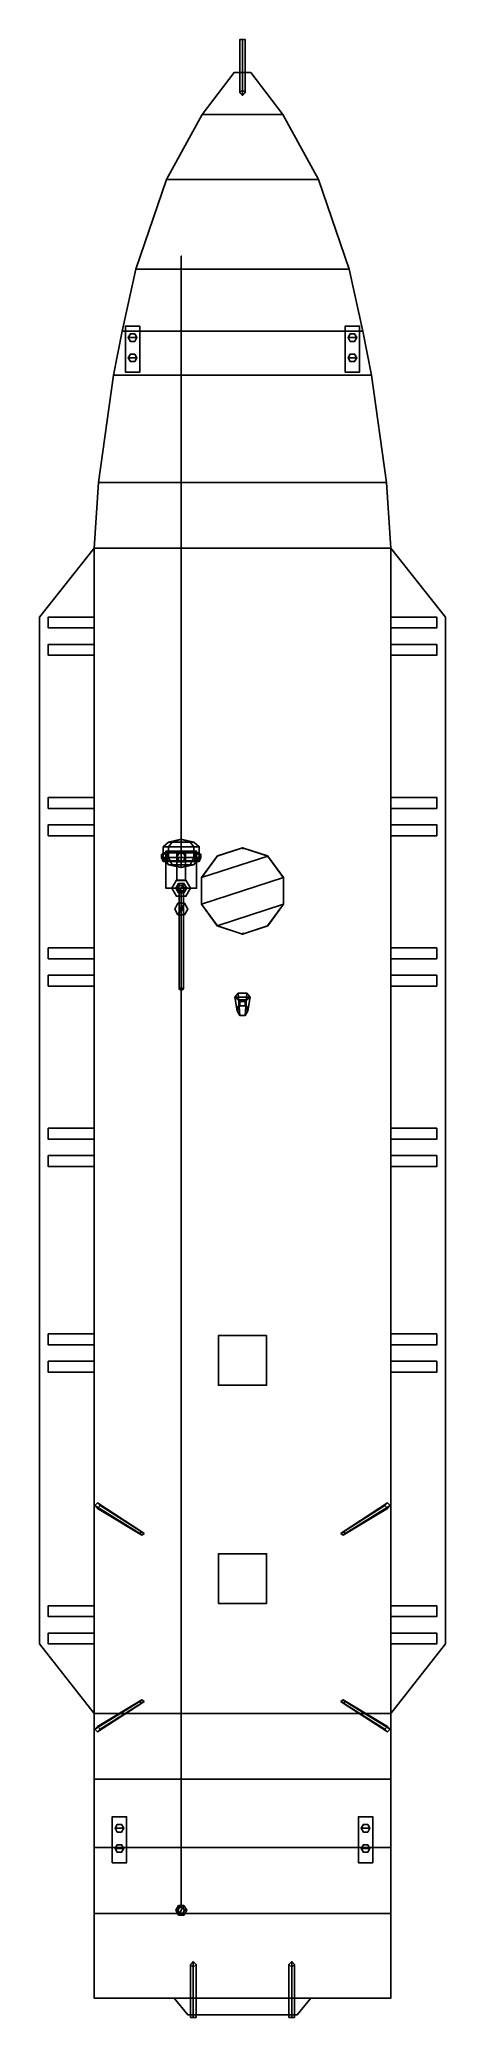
# Model space of a CAD drawing. Extents: x -3.7 to 3.7, y -18 to 18.2.
import ezdxf

# ---------------------------------------------------------------- set-up
doc = ezdxf.new("R2010")
doc.units = 0
doc.layers.get('0').update_dxf_attribs({"linetype": 'CONTINUOUS'})
doc.layers.add('RAILINGS', color=6, linetype='CONTINUOUS')

msp = doc.modelspace()

# ---------------------------------------------------------------- linework, layer by layer
for points in [[(-0.05, 18.21, 3.32), (0, 18.21, 3.27), (0, 17.29, 3.108), (-0.05, 17.24, 3.149)], [(0, 18.21, 3.36), (-0.05, 18.21, 3.32), (-0.05, 17.24, 3.149), (0, 17.19, 3.19)], [(0, 18.21, 3.27), (-0.05, 18.21, 3.32), (0, 18.21, 3.36), (0.05, 18.21, 3.32)], [(0, 18.21, 3.27), (0.05, 18.21, 3.32), (0.05, 17.24, 3.149), (0, 17.29, 3.108)], [(0.05, 18.21, 3.32), (0, 18.21, 3.36), (0, 17.19, 3.19), (0.05, 17.24, 3.149)], [(0.15, 17.61, 1.46), (-0.15, 17.61, 1.46), (-0.74, 16.84, 1.46), (0.74, 16.84, 1.46)], [(-0.74, 16.84, 1.46), (-0.15, 17.61, 1.46), (-0.15, 17.61, -0.39), (-0.74, 16.84, -0.47)], [(-0.15, 17.61, -0.39), (0.15, 17.61, -0.39), (0.74, 16.84, -0.47), (-0.74, 16.84, -0.47)], [(0.15, 17.61, -0.39), (-0.15, 17.61, -0.39), (-0.15, 17.61, 1.46), (0.15, 17.61, 1.46)], [(0.74, 16.84, -0.47), (0.15, 17.61, -0.39), (0.15, 17.61, 1.46), (0.74, 16.84, 1.46)], [(0, 17.29, 1.46), (-0.05, 17.24, 1.46), (-0.05, 17.24, 3.149), (0, 17.29, 3.108)], [(-0.05, 17.24, 1.46), (0, 17.19, 1.46), (0, 17.19, 3.19), (-0.05, 17.24, 3.149)], [(0.05, 17.24, 1.46), (0, 17.29, 1.46), (0, 17.29, 3.108), (0.05, 17.24, 3.149)], [(0, 17.19, 1.46), (0.05, 17.24, 1.46), (0.05, 17.24, 3.149), (0, 17.19, 3.19)], [(0.74, 16.84, 1.46), (-0.74, 16.84, 1.46), (-1.39, 15.65, 1.46), (1.39, 15.65, 1.46)], [(-1.39, 15.65, 1.46), (-0.74, 16.84, 1.46), (-0.74, 16.84, -0.47), (-1.39, 15.65, -0.61)], [(-0.74, 16.84, -0.47), (0.74, 16.84, -0.47), (1.39, 15.65, -0.61), (-1.39, 15.65, -0.61)], [(1.39, 15.65, -0.61), (0.74, 16.84, -0.47), (0.74, 16.84, 1.46), (1.39, 15.65, 1.46)], [(1.39, 15.65, 1.46), (-1.39, 15.65, 1.46), (-1.95, 14.01, 1.46), (1.95, 14.01, 1.46)], [(-1.39, 15.65, -0.61), (1.39, 15.65, -0.61), (1.95, 14.01, -0.76), (-1.95, 14.01, -0.76)], [(-1.95, 14.01, 1.46), (-1.39, 15.65, 1.46), (-1.39, 15.65, -0.61), (-1.95, 14.01, -0.76)], [(1.95, 14.01, -0.76), (1.39, 15.65, -0.61), (1.39, 15.65, 1.46), (1.95, 14.01, 1.46)], [(-1.12, 14.2, 1.46), (-1.12, 3.37, 9.93), (-1.12, 3.37, 9.98), (-1.12, 14.25, 1.46)], [(-1.12, 14.25, 1.46), (-1.12, 3.37, 9.98), (-1.12, 3.37, 9.93), (-1.12, 14.2, 1.46)], [(-1.12, 13.937, 1.665), (-1.12, 3.23, 8.7), (-1.12, 3.19, 8.66), (-1.12, 14.2, 1.46)], [(-1.12, 14.2, 1.46), (-1.12, 3.19, 8.66), (-1.12, 3.23, 8.7), (-1.12, 13.937, 1.665)], [(1.95, 14.01, 1.46), (-1.95, 14.01, 1.46), (-2.2, 12.88, 1.46), (2.2, 12.88, 1.46)], [(-1.95, 14.01, -0.76), (1.95, 14.01, -0.76), (2.2, 12.88, -0.87), (-2.2, 12.88, -0.87)], [(-2.2, 12.88, 1.46), (-1.95, 14.01, 1.46), (-1.95, 14.01, -0.76), (-2.2, 12.88, -0.87)], [(2.2, 12.88, -0.87), (1.95, 14.01, -0.76), (1.95, 14.01, 1.46), (2.2, 12.88, 1.46)], [(2.2, 12.88, 1.46), (-2.2, 12.88, 1.46), (-2.36, 12.07, 1.46), (2.36, 12.07, 1.46)], [(-2.2, 12.88, -0.87), (2.2, 12.88, -0.87), (2.36, 12.07, -0.87), (-2.36, 12.07, -0.87)], [(-2.36, 12.07, 1.46), (-2.2, 12.88, 1.46), (-2.2, 12.88, -0.87), (-2.36, 12.07, -0.87)], [(-2.14, 12.97, 1.6), (-2.14, 12.97, 1.46), (-2.14, 12.13, 1.46), (-2.14, 12.13, 1.6)], [(-1.88, 12.13, 1.6), (-1.88, 12.97, 1.6), (-2.14, 12.97, 1.6), (-2.14, 12.13, 1.6)], [(-1.88, 12.97, 1.6), (-1.88, 12.97, 1.46), (-2.14, 12.97, 1.46), (-2.14, 12.97, 1.6)], [(-2.05, 12.829, 1.6), (-2.09, 12.76, 1.6), (-2.09, 12.76, 1.79), (-2.05, 12.829, 1.79)], [(-2.09, 12.76, 1.79), (-1.93, 12.76, 1.79), (-1.97, 12.829, 1.79), (-2.05, 12.829, 1.79)], [(-2.09, 12.76, 1.6), (-2.05, 12.691, 1.6), (-2.05, 12.691, 1.79), (-2.09, 12.76, 1.79)], [(-2.05, 12.691, 1.79), (-1.97, 12.691, 1.79), (-1.93, 12.76, 1.79), (-2.09, 12.76, 1.79)], [(-1.97, 12.829, 1.6), (-2.05, 12.829, 1.6), (-2.05, 12.829, 1.79), (-1.97, 12.829, 1.79)], [(-2.05, 12.691, 1.6), (-1.97, 12.691, 1.6), (-1.97, 12.691, 1.79), (-2.05, 12.691, 1.79)], [(-1.93, 12.76, 1.6), (-1.97, 12.829, 1.6), (-1.97, 12.829, 1.79), (-1.93, 12.76, 1.79)], [(-1.97, 12.691, 1.6), (-1.93, 12.76, 1.6), (-1.93, 12.76, 1.79), (-1.97, 12.691, 1.79)], [(-1.88, 12.13, 1.46), (-1.88, 12.97, 1.46), (-1.88, 12.97, 1.6), (-1.88, 12.13, 1.6)], [(2.14, 12.97, 1.6), (2.14, 12.97, 1.46), (1.88, 12.97, 1.46), (1.88, 12.97, 1.6)], [(2.14, 12.13, 1.6), (2.14, 12.97, 1.6), (1.88, 12.97, 1.6), (1.88, 12.13, 1.6)], [(1.88, 12.97, 1.6), (1.88, 12.97, 1.46), (1.88, 12.13, 1.46), (1.88, 12.13, 1.6)], [(1.93, 12.76, 1.79), (2.09, 12.76, 1.79), (2.05, 12.829, 1.79), (1.97, 12.829, 1.79)], [(1.97, 12.829, 1.6), (1.93, 12.76, 1.6), (1.93, 12.76, 1.79), (1.97, 12.829, 1.79)], [(1.93, 12.76, 1.6), (1.97, 12.691, 1.6), (1.97, 12.691, 1.79), (1.93, 12.76, 1.79)], [(1.97, 12.691, 1.79), (2.05, 12.691, 1.79), (2.09, 12.76, 1.79), (1.93, 12.76, 1.79)], [(2.05, 12.829, 1.6), (1.97, 12.829, 1.6), (1.97, 12.829, 1.79), (2.05, 12.829, 1.79)], [(1.97, 12.691, 1.6), (2.05, 12.691, 1.6), (2.05, 12.691, 1.79), (1.97, 12.691, 1.79)], [(2.09, 12.76, 1.6), (2.05, 12.829, 1.6), (2.05, 12.829, 1.79), (2.09, 12.76, 1.79)], [(2.05, 12.691, 1.6), (2.09, 12.76, 1.6), (2.09, 12.76, 1.79), (2.05, 12.691, 1.79)], [(2.14, 12.13, 1.46), (2.14, 12.97, 1.46), (2.14, 12.97, 1.6), (2.14, 12.13, 1.6)], [(2.36, 12.07, -0.87), (2.2, 12.88, -0.87), (2.2, 12.88, 1.46), (2.36, 12.07, 1.46)], [(-2.09, 12.39, 1.79), (-1.93, 12.39, 1.79), (-1.97, 12.459, 1.79), (-2.05, 12.459, 1.79)], [(-2.05, 12.459, 1.6), (-2.09, 12.39, 1.6), (-2.09, 12.39, 1.79), (-2.05, 12.459, 1.79)], [(-2.05, 12.321, 1.79), (-1.97, 12.321, 1.79), (-1.93, 12.39, 1.79), (-2.09, 12.39, 1.79)], [(-2.09, 12.39, 1.6), (-2.05, 12.321, 1.6), (-2.05, 12.321, 1.79), (-2.09, 12.39, 1.79)], [(-1.97, 12.459, 1.6), (-2.05, 12.459, 1.6), (-2.05, 12.459, 1.79), (-1.97, 12.459, 1.79)], [(-2.05, 12.321, 1.6), (-1.97, 12.321, 1.6), (-1.97, 12.321, 1.79), (-2.05, 12.321, 1.79)], [(-1.93, 12.39, 1.6), (-1.97, 12.459, 1.6), (-1.97, 12.459, 1.79), (-1.93, 12.39, 1.79)], [(-1.97, 12.321, 1.6), (-1.93, 12.39, 1.6), (-1.93, 12.39, 1.79), (-1.97, 12.321, 1.79)], [(1.97, 12.459, 1.6), (1.93, 12.39, 1.6), (1.93, 12.39, 1.79), (1.97, 12.459, 1.79)], [(1.93, 12.39, 1.79), (2.09, 12.39, 1.79), (2.05, 12.459, 1.79), (1.97, 12.459, 1.79)], [(1.93, 12.39, 1.6), (1.97, 12.321, 1.6), (1.97, 12.321, 1.79), (1.93, 12.39, 1.79)], [(1.97, 12.321, 1.79), (2.05, 12.321, 1.79), (2.09, 12.39, 1.79), (1.93, 12.39, 1.79)], [(2.05, 12.459, 1.6), (1.97, 12.459, 1.6), (1.97, 12.459, 1.79), (2.05, 12.459, 1.79)], [(1.97, 12.321, 1.6), (2.05, 12.321, 1.6), (2.05, 12.321, 1.79), (1.97, 12.321, 1.79)], [(2.09, 12.39, 1.6), (2.05, 12.459, 1.6), (2.05, 12.459, 1.79), (2.09, 12.39, 1.79)], [(2.05, 12.321, 1.6), (2.09, 12.39, 1.6), (2.09, 12.39, 1.79), (2.05, 12.321, 1.79)], [(2.36, 12.07, 1.46), (-2.36, 12.07, 1.46), (-2.63, 10.11, 1.46), (2.63, 10.11, 1.46)], [(-2.36, 12.07, -0.87), (2.36, 12.07, -0.87), (2.63, 10.11, -0.87), (-2.63, 10.11, -0.87)], [(-2.63, 10.11, 1.46), (-2.36, 12.07, 1.46), (-2.36, 12.07, -0.87), (-2.63, 10.11, -0.87)], [(-2.14, 12.13, 1.6), (-2.14, 12.13, 1.46), (-1.88, 12.13, 1.46), (-1.88, 12.13, 1.6)], [(1.88, 12.13, 1.6), (1.88, 12.13, 1.46), (2.14, 12.13, 1.46), (2.14, 12.13, 1.6)], [(2.63, 10.11, -0.87), (2.36, 12.07, -0.87), (2.36, 12.07, 1.46), (2.63, 10.11, 1.46)], [(2.63, 10.11, 1.46), (-2.63, 10.11, 1.46), (-2.71, 8.91, 1.46), (2.71, 8.91, 1.46)], [(-2.63, 10.11, -0.87), (2.63, 10.11, -0.87), (2.71, 8.91, -0.87), (-2.71, 8.91, -0.87)], [(-2.71, 8.91, 1.46), (-2.63, 10.11, 1.46), (-2.63, 10.11, -0.87), (-2.71, 8.91, -0.87)], [(2.71, 8.91, -0.87), (2.63, 10.11, -0.87), (2.63, 10.11, 1.46), (2.71, 8.91, 1.46)], [(-2.71, 8.91, 0.1), (-2.71, 8.91, -0.5), (-3.71, 7.65, -0.5), (-3.71, 7.65, 0.1)], [(-2.71, -12.4, 0.1), (-2.71, 8.91, 0.1), (-3.71, 7.65, 0.1), (-3.71, -11.13, 0.1)], [(-3.71, -11.13, -0.5), (-3.71, 7.65, -0.5), (-2.71, 8.91, -0.5), (-2.71, -12.4, -0.5)], [(-2.71, -12.4, 1.46), (-2.71, 8.91, 1.46), (-2.71, 8.91, 0.1), (-2.71, -12.4, 0.1)], [(-2.71, 8.91, -0.87), (2.71, 8.91, -0.87), (2.71, -12.4, -0.87), (-2.71, -12.4, -0.87)], [(2.71, -17.61, 1.46), (2.71, 8.91, 1.46), (-2.71, 8.91, 1.46), (-2.71, -17.61, 1.46)], [(-2.71, -12.4, -0.5), (-2.71, 8.91, -0.5), (-2.71, 8.91, -0.87), (-2.71, -12.4, -0.87)], [(2.71, -12.4, 0.1), (2.71, 8.91, 0.1), (2.71, 8.91, 1.46), (2.71, -12.4, 1.46)], [(2.71, 8.91, 0.1), (2.71, -12.4, 0.1), (3.71, -11.13, 0.1), (3.71, 7.65, 0.1)], [(3.71, 7.65, -0.5), (3.71, -11.13, -0.5), (2.71, -12.4, -0.5), (2.71, 8.91, -0.5)], [(3.71, 7.65, 0.1), (3.71, 7.65, -0.5), (2.71, 8.91, -0.5), (2.71, 8.91, 0.1)], [(2.71, -12.4, -0.87), (2.71, 8.91, -0.87), (2.71, 8.91, -0.5), (2.71, -12.4, -0.5)], [(-3.71, 7.65, 0.1), (-3.71, 7.65, -0.5), (-3.71, -11.13, -0.5), (-3.71, -11.13, 0.1)], [(-3.55, 7.45, 0.1), (-3.55, 7.65, 0.1), (-2.71, 7.65, 0.75), (-2.71, 7.45, 0.75)], [(-2.71, 7.45, 0.75), (-2.71, 7.65, 0.75), (-3.55, 7.65, 0.1), (-3.55, 7.45, 0.1)], [(2.71, 7.45, 0.75), (2.71, 7.65, 0.75), (3.55, 7.65, 0.1), (3.55, 7.45, 0.1)], [(3.55, 7.45, 0.1), (3.55, 7.65, 0.1), (2.71, 7.65, 0.75), (2.71, 7.45, 0.75)], [(3.71, -11.13, 0.1), (3.71, -11.13, -0.5), (3.71, 7.65, -0.5), (3.71, 7.65, 0.1)], [(-3.55, 6.95, 0.1), (-3.55, 7.15, 0.1), (-2.71, 7.15, 0.75), (-2.71, 6.95, 0.75)], [(-2.71, 6.95, 0.75), (-2.71, 7.15, 0.75), (-3.55, 7.15, 0.1), (-3.55, 6.95, 0.1)], [(2.71, 6.95, 0.75), (2.71, 7.15, 0.75), (3.55, 7.15, 0.1), (3.55, 6.95, 0.1)], [(3.55, 6.95, 0.1), (3.55, 7.15, 0.1), (2.71, 7.15, 0.75), (2.71, 6.95, 0.75)], [(-2.71, 4.15, 0.75), (-2.71, 4.35, 0.75), (-3.55, 4.35, 0.1), (-3.55, 4.15, 0.1)], [(-3.55, 4.15, 0.1), (-3.55, 4.35, 0.1), (-2.71, 4.35, 0.75), (-2.71, 4.15, 0.75)], [(3.55, 4.15, 0.1), (3.55, 4.35, 0.1), (2.71, 4.35, 0.75), (2.71, 4.15, 0.75)], [(2.71, 4.15, 0.75), (2.71, 4.35, 0.75), (3.55, 4.35, 0.1), (3.55, 4.15, 0.1)], [(-2.71, 3.65, 0.75), (-2.71, 3.85, 0.75), (-3.55, 3.85, 0.1), (-3.55, 3.65, 0.1)], [(-3.55, 3.65, 0.1), (-3.55, 3.85, 0.1), (-2.71, 3.85, 0.75), (-2.71, 3.65, 0.75)], [(3.55, 3.65, 0.1), (3.55, 3.85, 0.1), (2.71, 3.85, 0.75), (2.71, 3.65, 0.75)], [(2.71, 3.65, 0.75), (2.71, 3.85, 0.75), (3.55, 3.85, 0.1), (3.55, 3.65, 0.1)], [(-1.37, 3.34, 4.75), (-1.45, 3.34, 4.75), (-1.48, 3.31, 5.12), (-1.45, 3.31, 5.12)], [(-1.48, 3.25, 5.12), (-1.48, 3.31, 5.12), (-1.45, 3.34, 4.75), (-1.45, 3.18, 4.75)], [(-1.45, 3.31, 5.12), (-1.48, 3.31, 5.12), (-1.48, 3.25, 5.12), (-1.45, 3.25, 5.12)], [(-1.285, 3.53, 4.955), (-1.353, 3.45, 4.887), (-1.45, 3.45, 5.12), (-1.353, 3.53, 5.12)], [(-1.353, 3.53, 5.12), (-1.45, 3.45, 5.12), (-1.353, 3.45, 5.353), (-1.285, 3.53, 5.285)], [(-1.45, 3.25, 5.12), (-1.353, 3.25, 5.353), (-1.353, 3.45, 5.353), (-1.45, 3.45, 5.12)], [(-1.353, 3.25, 4.887), (-1.45, 3.25, 5.12), (-1.45, 3.45, 5.12), (-1.353, 3.45, 4.887)], [(-1.45, 3.34, 4.75), (-1.45, 3.34, 4.67), (-1.45, 3.18, 4.67), (-1.45, 3.18, 4.75)], [(-0.79, 3.34, 4.75), (-0.79, 3.34, 4.67), (-1.45, 3.34, 4.67), (-1.45, 3.34, 4.75)], [(-1.45, 3.18, 4.67), (-1.45, 3.34, 4.67), (-0.79, 3.34, 4.67), (-0.79, 3.18, 4.67)], [(-1.37, 3.18, 4.75), (-1.37, 3.34, 4.75), (-1.45, 3.31, 5.12), (-1.45, 3.25, 5.12)], [(-1.4, 3.37, 8.77), (-1.4, 3.19, 8.66), (-1.4, 2.69, 8.66), (-1.4, 2.69, 8.77)], [(-0.84, 3.37, 8.77), (-0.84, 3.19, 8.66), (-1.4, 3.19, 8.66), (-1.4, 3.37, 8.77)], [(-0.84, 2.69, 8.77), (-0.84, 3.37, 8.77), (-1.4, 3.37, 8.77), (-1.4, 2.69, 8.77)], [(-0.87, 3.18, 4.75), (-0.87, 3.34, 4.75), (-1.37, 3.34, 4.75), (-1.37, 3.18, 4.75)], [(-1.12, 3.59, 5.12), (-1.285, 3.53, 4.955), (-1.353, 3.53, 5.12), (-1.12, 3.59, 5.12)], [(-1.12, 3.59, 5.12), (-1.353, 3.53, 5.12), (-1.285, 3.53, 5.285), (-1.12, 3.59, 5.12)], [(-1.12, 3.53, 4.887), (-1.12, 3.45, 4.79), (-1.353, 3.45, 4.887), (-1.285, 3.53, 4.955)], [(-1.285, 3.53, 5.285), (-1.353, 3.45, 5.353), (-1.12, 3.45, 5.45), (-1.12, 3.53, 5.353)], [(-1.353, 3.25, 5.353), (-1.12, 3.25, 5.45), (-1.12, 3.45, 5.45), (-1.353, 3.45, 5.353)], [(-1.12, 3.25, 4.79), (-1.353, 3.25, 4.887), (-1.353, 3.45, 4.887), (-1.12, 3.45, 4.79)], [(-1.12, 3.59, 5.12), (-1.12, 3.53, 4.887), (-1.285, 3.53, 4.955), (-1.12, 3.59, 5.12)], [(-1.12, 3.59, 5.12), (-1.285, 3.53, 5.285), (-1.12, 3.53, 5.353), (-1.12, 3.59, 5.12)], [(-1.2, 3.17, 4.36), (-1.2, 3.37, 4.36), (-1.2, 2.83, 4.12), (-1.2, 2.83, 4.31)], [(-1.2, 2.83, 4.12), (-1.2, 3.37, 4.36), (-1.04, 3.37, 4.36), (-1.04, 2.83, 4.12)], [(-1.04, 3.17, 4.36), (-1.04, 3.37, 4.36), (-1.2, 3.37, 4.36), (-1.2, 3.17, 4.36)], [(-1.16, 3.329, 4.36), (-1.2, 3.26, 4.36), (-1.2, 3.26, 4.67), (-1.16, 3.329, 4.67)], [(-1.2, 3.26, 4.36), (-1.16, 3.191, 4.36), (-1.16, 3.191, 4.67), (-1.2, 3.26, 4.67)], [(-1.08, 3.329, 4.36), (-1.16, 3.329, 4.36), (-1.16, 3.329, 4.67), (-1.08, 3.329, 4.67)], [(-1.12, 3.59, 5.12), (-0.887, 3.53, 5.12), (-0.955, 3.53, 4.955), (-1.12, 3.59, 5.12)], [(-1.12, 3.59, 5.12), (-0.955, 3.53, 4.955), (-1.12, 3.53, 4.887), (-1.12, 3.59, 5.12)], [(-1.12, 3.59, 5.12), (-1.12, 3.53, 5.353), (-0.955, 3.53, 5.285), (-1.12, 3.59, 5.12)], [(-1.12, 3.59, 5.12), (-0.955, 3.53, 5.285), (-0.887, 3.53, 5.12), (-1.12, 3.59, 5.12)], [(-0.955, 3.53, 4.955), (-0.887, 3.45, 4.887), (-1.12, 3.45, 4.79), (-1.12, 3.53, 4.887)], [(-1.12, 3.53, 5.353), (-1.12, 3.45, 5.45), (-0.887, 3.45, 5.353), (-0.955, 3.53, 5.285)], [(-1.12, 3.25, 5.45), (-0.887, 3.25, 5.353), (-0.887, 3.45, 5.353), (-1.12, 3.45, 5.45)], [(-0.887, 3.25, 4.887), (-1.12, 3.25, 4.79), (-1.12, 3.45, 4.79), (-0.887, 3.45, 4.887)], [(-1.04, 3.26, 4.36), (-1.08, 3.329, 4.36), (-1.08, 3.329, 4.67), (-1.04, 3.26, 4.67)], [(-1.08, 3.191, 4.36), (-1.04, 3.26, 4.36), (-1.04, 3.26, 4.67), (-1.08, 3.191, 4.67)], [(-1.04, 2.83, 4.12), (-1.04, 3.37, 4.36), (-1.04, 3.17, 4.36), (-1.04, 2.83, 4.31)], [(-0.887, 3.53, 5.12), (-0.79, 3.45, 5.12), (-0.887, 3.45, 4.887), (-0.955, 3.53, 4.955)], [(-0.955, 3.53, 5.285), (-0.887, 3.45, 5.353), (-0.79, 3.45, 5.12), (-0.887, 3.53, 5.12)], [(-0.887, 3.25, 5.353), (-0.79, 3.25, 5.12), (-0.79, 3.45, 5.12), (-0.887, 3.45, 5.353)], [(-0.79, 3.25, 5.12), (-0.887, 3.25, 4.887), (-0.887, 3.45, 4.887), (-0.79, 3.45, 5.12)], [(-0.87, 3.34, 4.75), (-0.87, 3.18, 4.75), (-0.79, 3.25, 5.12), (-0.79, 3.31, 5.12)], [(-0.79, 3.31, 5.12), (-0.76, 3.31, 5.12), (-0.79, 3.34, 4.75), (-0.87, 3.34, 4.75)], [(-0.84, 2.69, 8.66), (-0.84, 3.19, 8.66), (-0.84, 3.37, 8.77), (-0.84, 2.69, 8.77)], [(-0.79, 3.18, 4.67), (-0.79, 3.34, 4.67), (-0.79, 3.34, 4.75), (-0.79, 3.18, 4.75)], [(-0.76, 3.31, 5.12), (-0.76, 3.25, 5.12), (-0.79, 3.18, 4.75), (-0.79, 3.34, 4.75)], [(-0.79, 3.25, 5.12), (-0.76, 3.25, 5.12), (-0.76, 3.31, 5.12), (-0.79, 3.31, 5.12)], [(0, 3.43, 3.32), (-0.464, 3.279, 3.32), (-0.751, 2.884, 3.32), (0.464, 3.279, 3.32)], [(-0.751, 2.884, 3.32), (-0.464, 3.279, 3.32), (-0.464, 3.279, 1.46), (-0.751, 2.884, 1.46)], [(0.464, 3.279, 3.32), (-0.751, 2.884, 3.32), (-0.751, 2.396, 3.32), (0.751, 2.884, 3.32)], [(-0.464, 3.279, 3.32), (0, 3.43, 3.32), (0, 3.43, 1.46), (-0.464, 3.279, 1.46)], [(0, 3.43, 3.32), (0.464, 3.279, 3.32), (0.464, 3.279, 1.46), (0, 3.43, 1.46)], [(0.464, 3.279, 3.32), (0.751, 2.884, 3.32), (0.751, 2.884, 1.46), (0.464, 3.279, 1.46)], [(-1.45, 3.25, 5.12), (-1.48, 3.25, 5.12), (-1.45, 3.18, 4.75), (-1.37, 3.18, 4.75)], [(-1.285, 3.12, 5.285), (-1.353, 3.25, 5.353), (-1.45, 3.25, 5.12), (-1.353, 3.12, 5.12)], [(-1.353, 3.12, 5.12), (-1.45, 3.25, 5.12), (-1.353, 3.25, 4.887), (-1.285, 3.12, 4.955)], [(-1.45, 3.18, 4.75), (-1.45, 3.18, 4.67), (-0.79, 3.18, 4.67), (-0.79, 3.18, 4.75)], [(-1.4, 2.69, 8.66), (-1.4, 3.19, 8.66), (-0.84, 3.19, 8.66), (-0.84, 2.69, 8.66)], [(-1.12, 3.12, 5.353), (-1.12, 3.25, 5.45), (-1.353, 3.25, 5.353), (-1.285, 3.12, 5.285)], [(-1.285, 3.12, 4.955), (-1.353, 3.25, 4.887), (-1.12, 3.25, 4.79), (-1.12, 3.12, 4.887)], [(-1.12, 3.07, 5.12), (-1.285, 3.12, 5.285), (-1.353, 3.12, 5.12), (-1.12, 3.07, 5.12)], [(-1.12, 3.07, 5.12), (-1.353, 3.12, 5.12), (-1.285, 3.12, 4.955), (-1.12, 3.07, 5.12)], [(-1.12, 3.07, 5.12), (-1.12, 3.12, 5.353), (-1.285, 3.12, 5.285), (-1.12, 3.07, 5.12)], [(-1.12, 3.07, 5.12), (-1.285, 3.12, 4.955), (-1.12, 3.12, 4.887), (-1.12, 3.07, 5.12)], [(-1.04, 2.83, 4.31), (-1.04, 3.17, 4.36), (-1.2, 3.17, 4.36), (-1.2, 2.83, 4.31)], [(-1.16, 3.191, 4.36), (-1.08, 3.191, 4.36), (-1.08, 3.191, 4.67), (-1.16, 3.191, 4.67)], [(-0.955, 3.12, 5.285), (-0.887, 3.25, 5.353), (-1.12, 3.25, 5.45), (-1.12, 3.12, 5.353)], [(-1.12, 3.12, 4.887), (-1.12, 3.25, 4.79), (-0.887, 3.25, 4.887), (-0.955, 3.12, 4.955)], [(-1.12, 3.07, 5.12), (-0.887, 3.12, 5.12), (-0.955, 3.12, 5.285), (-1.12, 3.07, 5.12)], [(-1.12, 3.07, 5.12), (-0.955, 3.12, 5.285), (-1.12, 3.12, 5.353), (-1.12, 3.07, 5.12)], [(-1.12, 3.07, 5.12), (-1.12, 3.12, 4.887), (-0.955, 3.12, 4.955), (-1.12, 3.07, 5.12)], [(-1.12, 3.07, 5.12), (-0.955, 3.12, 4.955), (-0.887, 3.12, 5.12), (-1.12, 3.07, 5.12)], [(-0.887, 3.12, 5.12), (-0.79, 3.25, 5.12), (-0.887, 3.25, 5.353), (-0.955, 3.12, 5.285)], [(-0.955, 3.12, 4.955), (-0.887, 3.25, 4.887), (-0.79, 3.25, 5.12), (-0.887, 3.12, 5.12)], [(-0.87, 3.18, 4.75), (-0.79, 3.18, 4.75), (-0.76, 3.25, 5.12), (-0.79, 3.25, 5.12)], [(-1.4, 2.69, 8.77), (-1.4, 2.69, 8.66), (-0.84, 2.69, 8.66), (-0.84, 2.69, 8.77)], [(-1.205, 2.837, 4.11), (-1.29, 2.69, 4.11), (-1.29, 2.69, 4.31), (-1.205, 2.837, 4.31)], [(-1.29, 2.69, 4.31), (-0.95, 2.69, 4.31), (-1.035, 2.837, 4.31), (-1.205, 2.837, 4.31)], [(-1.205, 2.837, 4.11), (-1.035, 2.837, 4.11), (-0.95, 2.69, 4.11), (-1.29, 2.69, 4.11)], [(-1.29, 2.69, 4.11), (-1.205, 2.543, 4.11), (-1.205, 2.543, 4.31), (-1.29, 2.69, 4.31)], [(-1.205, 2.543, 4.31), (-1.035, 2.543, 4.31), (-0.95, 2.69, 4.31), (-1.29, 2.69, 4.31)], [(-1.29, 2.69, 4.11), (-0.95, 2.69, 4.11), (-1.035, 2.543, 4.11), (-1.205, 2.543, 4.11)], [(-1.17, 2.777, 1.46), (-1.22, 2.69, 1.46), (-1.18, 2.69, 10.87), (-1.15, 2.742, 10.87)], [(-1.22, 2.69, 1.46), (-1.17, 2.603, 1.46), (-1.15, 2.638, 10.87), (-1.18, 2.69, 10.87)], [(-1.035, 2.837, 4.11), (-1.205, 2.837, 4.11), (-1.205, 2.837, 4.31), (-1.035, 2.837, 4.31)], [(-1.205, 2.543, 4.11), (-1.035, 2.543, 4.11), (-1.035, 2.543, 4.31), (-1.205, 2.543, 4.31)], [(-1.15, 2.638, 10.87), (-1.09, 2.742, 10.87), (-1.15, 2.742, 10.87), (-1.18, 2.69, 10.87)], [(-1.07, 2.777, 1.46), (-1.17, 2.777, 1.46), (-1.15, 2.742, 10.87), (-1.09, 2.742, 10.87)], [(-1.17, 2.603, 1.46), (-1.07, 2.603, 1.46), (-1.09, 2.638, 10.87), (-1.15, 2.638, 10.87)], [(-1.16, 0.85, 8.18), (-1.12, 0.87, 8.22), (-1.12, 2.64, 6.78), (-1.16, 2.64, 6.74)], [(-1.12, 0.82, 8.14), (-1.16, 0.85, 8.18), (-1.16, 2.64, 6.74), (-1.12, 2.64, 6.7)], [(-1.09, 2.638, 10.87), (-1.06, 2.69, 10.87), (-1.09, 2.742, 10.87), (-1.15, 2.638, 10.87)], [(-1.12, -14.065, 7.264), (-1.12, 2.64, 9.82), (-1.12, 2.64, 9.87), (-1.12, -14.07, 7.31)], [(-1.12, -14.07, 7.31), (-1.12, 2.64, 9.87), (-1.12, 2.64, 9.82), (-1.12, -14.065, 7.264)], [(-1.12, -14.01, 6.76), (-1.12, 2.64, 9.56), (-1.12, 2.64, 9.52), (-1.12, -14.01, 6.72)], [(-1.12, -14.01, 6.72), (-1.12, 2.64, 9.52), (-1.12, 2.64, 9.56), (-1.12, -14.01, 6.76)], [(-1.12, 0.87, 8.22), (-1.08, 0.85, 8.18), (-1.08, 2.64, 6.74), (-1.12, 2.64, 6.78)], [(-1.08, 0.85, 8.18), (-1.12, 0.82, 8.14), (-1.12, 2.64, 6.7), (-1.08, 2.64, 6.74)], [(-1.12, 0.96, 8.11), (-1.12, 2.64, 8.56), (-1.12, 2.64, 8.6), (-1.12, 0.96, 8.15)], [(-1.12, 0.96, 8.15), (-1.12, 2.64, 8.6), (-1.12, 2.64, 8.56), (-1.12, 0.96, 8.11)], [(-1.02, 2.69, 1.46), (-1.07, 2.777, 1.46), (-1.09, 2.742, 10.87), (-1.06, 2.69, 10.87)], [(-1.07, 2.603, 1.46), (-1.02, 2.69, 1.46), (-1.06, 2.69, 10.87), (-1.09, 2.638, 10.87)], [(-0.95, 2.69, 4.11), (-1.035, 2.837, 4.11), (-1.035, 2.837, 4.31), (-0.95, 2.69, 4.31)], [(-1.035, 2.543, 4.11), (-0.95, 2.69, 4.11), (-0.95, 2.69, 4.31), (-1.035, 2.543, 4.31)], [(-0.751, 2.396, 3.32), (-0.751, 2.884, 3.32), (-0.751, 2.884, 1.46), (-0.751, 2.396, 1.46)], [(0.751, 2.884, 3.32), (-0.751, 2.396, 3.32), (-0.464, 2.001, 3.32), (0.751, 2.396, 3.32)], [(0.751, 2.884, 3.32), (0.751, 2.396, 3.32), (0.751, 2.396, 1.46), (0.751, 2.884, 1.46)], [(-1.18, 2.414, 1.46), (-1.24, 2.31, 1.46), (-1.24, 2.31, 2.11), (-1.18, 2.414, 2.11)], [(-1.18, 2.206, 2.11), (-1.06, 2.414, 2.11), (-1.18, 2.414, 2.11), (-1.24, 2.31, 2.11)], [(-1.24, 2.31, 1.46), (-1.18, 2.206, 1.46), (-1.18, 2.206, 2.11), (-1.24, 2.31, 2.11)], [(-1.06, 2.414, 1.46), (-1.18, 2.414, 1.46), (-1.18, 2.414, 2.11), (-1.06, 2.414, 2.11)], [(-1.06, 2.206, 2.11), (-1, 2.31, 2.11), (-1.06, 2.414, 2.11), (-1.18, 2.206, 2.11)], [(-1.18, 2.206, 1.46), (-1.06, 2.206, 1.46), (-1.06, 2.206, 2.11), (-1.18, 2.206, 2.11)], [(-1.12, 2.35, 2.11), (-1.16, 2.31, 2.11), (-1.16, 2.31, 2.27), (-1.12, 2.35, 2.27)], [(-1.12, 2.27, 2.27), (-1.08, 2.31, 2.27), (-1.12, 2.35, 2.27), (-1.16, 2.31, 2.27)], [(-1.16, 2.31, 2.11), (-1.12, 2.27, 2.11), (-1.12, 2.27, 2.27), (-1.16, 2.31, 2.27)], [(-1.08, 2.31, 2.11), (-1.12, 2.35, 2.11), (-1.12, 2.35, 2.27), (-1.08, 2.31, 2.27)], [(-1.12, 2.27, 2.11), (-1.08, 2.31, 2.11), (-1.08, 2.31, 2.27), (-1.12, 2.27, 2.27)], [(-1.12, -13.233, 7.391), (-1.12, 2.27, 2.26), (-1.12, 2.27, 2.23), (-1.12, -13.411, 7.364)], [(-1.12, -13.411, 7.364), (-1.12, 2.27, 2.23), (-1.12, 2.27, 2.26), (-1.12, -13.233, 7.391)], [(-1.12, -13.303, 6.839), (-1.12, 2.27, 2.23), (-1.12, 1.26, 2.561), (-1.12, -13.18, 6.86)], [(-1.12, -13.18, 6.86), (-1.12, 1.26, 2.561), (-1.12, 2.27, 2.23), (-1.12, -13.303, 6.839)], [(-1, 2.31, 1.46), (-1.06, 2.414, 1.46), (-1.06, 2.414, 2.11), (-1, 2.31, 2.11)], [(-1.06, 2.206, 1.46), (-1, 2.31, 1.46), (-1, 2.31, 2.11), (-1.06, 2.206, 2.11)], [(-0.464, 2.001, 3.32), (-0.751, 2.396, 3.32), (-0.751, 2.396, 1.46), (-0.464, 2.001, 1.46)], [(0.751, 2.396, 3.32), (-0.464, 2.001, 3.32), (0, 1.85, 3.32), (0.464, 2.001, 3.32)], [(0.751, 2.396, 3.32), (0.464, 2.001, 3.32), (0.464, 2.001, 1.46), (0.751, 2.396, 1.46)], [(0, 1.85, 3.32), (-0.464, 2.001, 3.32), (-0.464, 2.001, 1.46), (0, 1.85, 1.46)], [(0.464, 2.001, 3.32), (0, 1.85, 3.32), (0, 1.85, 1.46), (0.464, 2.001, 1.46)], [(-3.55, 1.4, 0.1), (-3.55, 1.6, 0.1), (-2.71, 1.6, 0.75), (-2.71, 1.4, 0.75)], [(-2.71, 1.4, 0.75), (-2.71, 1.6, 0.75), (-3.55, 1.6, 0.1), (-3.55, 1.4, 0.1)], [(2.71, 1.4, 0.75), (2.71, 1.6, 0.75), (3.55, 1.6, 0.1), (3.55, 1.4, 0.1)], [(3.55, 1.4, 0.1), (3.55, 1.6, 0.1), (2.71, 1.6, 0.75), (2.71, 1.4, 0.75)], [(-3.55, 0.9, 0.1), (-3.55, 1.1, 0.1), (-2.71, 1.1, 0.75), (-2.71, 0.9, 0.75)], [(-2.71, 0.9, 0.75), (-2.71, 1.1, 0.75), (-3.55, 1.1, 0.1), (-3.55, 0.9, 0.1)], [(2.71, 0.9, 0.75), (2.71, 1.1, 0.75), (3.55, 1.1, 0.1), (3.55, 0.9, 0.1)], [(3.55, 0.9, 0.1), (3.55, 1.1, 0.1), (2.71, 1.1, 0.75), (2.71, 0.9, 0.75)], [(-1.16, 0.85, 8.18), (-1.12, 0.82, 8.14), (-1.08, 0.85, 8.18), (-1.12, 0.87, 8.22)], [(-0.1, 0.45, 2.84), (-0.05, 0.363, 2.99), (-0.08, 0.77, 3.26), (-0.14, 0.7, 2.88)], [(-0.08, 0.77, 3.26), (0.08, 0.77, 3.26), (0.14, 0.7, 2.88), (-0.14, 0.7, 2.88)], [(-0.05, 0.363, 2.99), (0.05, 0.363, 2.99), (0.08, 0.77, 3.26), (-0.08, 0.77, 3.26)], [(0.05, 0.363, 2.99), (0.1, 0.45, 2.84), (0.14, 0.7, 2.88), (0.08, 0.77, 3.26)], [(-0.05, 0.62, 2.53), (-0.1, 0.45, 2.84), (-0.14, 0.7, 2.88), (-0.08, 0.65, 2.55)], [(-0.14, 0.7, 2.88), (0.14, 0.7, 2.88), (0.08, 0.65, 2.55), (-0.08, 0.65, 2.55)], [(-0.05, 0.537, 2.46), (-0.1, 0.45, 2.46), (-0.1, 0.45, 2.84), (-0.05, 0.62, 2.53)], [(-0.05, 0.537, 1.46), (-0.1, 0.45, 1.46), (-0.1, 0.45, 2.46), (-0.05, 0.537, 2.46)], [(-0.1, 0.45, 1.46), (-0.05, 0.363, 1.46), (-0.05, 0.363, 2.46), (-0.1, 0.45, 2.46)], [(-0.1, 0.45, 2.46), (-0.05, 0.363, 2.46), (-0.05, 0.363, 2.99), (-0.1, 0.45, 2.84)], [(0.05, 0.62, 2.53), (-0.05, 0.62, 2.53), (-0.08, 0.65, 2.55), (0.08, 0.65, 2.55)], [(0.05, 0.537, 2.46), (-0.05, 0.537, 2.46), (-0.05, 0.62, 2.53), (0.05, 0.62, 2.53)], [(0.05, 0.537, 1.46), (-0.05, 0.537, 1.46), (-0.05, 0.537, 2.46), (0.05, 0.537, 2.46)], [(-0.05, 0.363, 1.46), (0.05, 0.363, 1.46), (0.05, 0.363, 2.46), (-0.05, 0.363, 2.46)], [(-0.05, 0.363, 2.46), (0.05, 0.363, 2.46), (0.05, 0.363, 2.99), (-0.05, 0.363, 2.99)], [(0.1, 0.45, 2.84), (0.05, 0.62, 2.53), (0.08, 0.65, 2.55), (0.14, 0.7, 2.88)], [(0.1, 0.45, 2.46), (0.05, 0.537, 2.46), (0.05, 0.62, 2.53), (0.1, 0.45, 2.84)], [(0.1, 0.45, 1.46), (0.05, 0.537, 1.46), (0.05, 0.537, 2.46), (0.1, 0.45, 2.46)], [(0.05, 0.363, 1.46), (0.1, 0.45, 1.46), (0.1, 0.45, 2.46), (0.05, 0.363, 2.46)], [(0.05, 0.363, 2.46), (0.1, 0.45, 2.46), (0.1, 0.45, 2.84), (0.05, 0.363, 2.99)], [(-2.71, -1.9, 0.75), (-2.71, -1.7, 0.75), (-3.55, -1.7, 0.1), (-3.55, -1.9, 0.1)], [(-3.55, -1.9, 0.1), (-3.55, -1.7, 0.1), (-2.71, -1.7, 0.75), (-2.71, -1.9, 0.75)], [(3.55, -1.9, 0.1), (3.55, -1.7, 0.1), (2.71, -1.7, 0.75), (2.71, -1.9, 0.75)], [(2.71, -1.9, 0.75), (2.71, -1.7, 0.75), (3.55, -1.7, 0.1), (3.55, -1.9, 0.1)], [(-2.71, -2.4, 0.75), (-2.71, -2.2, 0.75), (-3.55, -2.2, 0.1), (-3.55, -2.4, 0.1)], [(-3.55, -2.4, 0.1), (-3.55, -2.2, 0.1), (-2.71, -2.2, 0.75), (-2.71, -2.4, 0.75)], [(3.55, -2.4, 0.1), (3.55, -2.2, 0.1), (2.71, -2.2, 0.75), (2.71, -2.4, 0.75)], [(2.71, -2.4, 0.75), (2.71, -2.2, 0.75), (3.55, -2.2, 0.1), (3.55, -2.4, 0.1)], [(-3.55, -5.66, 0.1), (-3.55, -5.46, 0.1), (-2.71, -5.46, 0.75), (-2.71, -5.66, 0.75)], [(-2.71, -5.66, 0.75), (-2.71, -5.46, 0.75), (-3.55, -5.46, 0.1), (-3.55, -5.66, 0.1)], [(0.44, -6.4, 1.57), (0.44, -5.49, 1.57), (-0.44, -5.49, 1.57), (-0.44, -6.4, 1.57)], [(0.44, -5.49, 1.57), (0.44, -5.49, 1.46), (-0.44, -5.49, 1.46), (-0.44, -5.49, 1.57)], [(-0.44, -5.49, 1.57), (-0.44, -5.49, 1.46), (-0.44, -6.4, 1.46), (-0.44, -6.4, 1.57)], [(0.44, -6.4, 1.46), (0.44, -5.49, 1.46), (0.44, -5.49, 1.57), (0.44, -6.4, 1.57)], [(2.71, -5.66, 0.75), (2.71, -5.46, 0.75), (3.55, -5.46, 0.1), (3.55, -5.66, 0.1)], [(3.55, -5.66, 0.1), (3.55, -5.46, 0.1), (2.71, -5.46, 0.75), (2.71, -5.66, 0.75)], [(-3.55, -6.16, 0.1), (-3.55, -5.96, 0.1), (-2.71, -5.96, 0.75), (-2.71, -6.16, 0.75)], [(-2.71, -6.16, 0.75), (-2.71, -5.96, 0.75), (-3.55, -5.96, 0.1), (-3.55, -6.16, 0.1)], [(2.71, -6.16, 0.75), (2.71, -5.96, 0.75), (3.55, -5.96, 0.1), (3.55, -6.16, 0.1)], [(3.55, -6.16, 0.1), (3.55, -5.96, 0.1), (2.71, -5.96, 0.75), (2.71, -6.16, 0.75)], [(-0.44, -6.4, 1.57), (-0.44, -6.4, 1.46), (0.44, -6.4, 1.46), (0.44, -6.4, 1.57)], [(-2.65, -8.55, 1.46), (-2.7, -8.6, 1.46), (-2.7, -8.6, 3.149), (-2.65, -8.55, 3.19)], [(-1.88, -9.11, 3.82), (-1.84, -9.08, 3.88), (-2.65, -8.55, 3.19), (-2.7, -8.6, 3.149)], [(-2.7, -8.6, 1.46), (-2.65, -8.65, 1.46), (-2.65, -8.65, 3.108), (-2.7, -8.6, 3.149)], [(-1.84, -9.14, 3.75), (-1.88, -9.11, 3.82), (-2.7, -8.6, 3.149), (-2.65, -8.65, 3.108)], [(-2.6, -8.6, 1.46), (-2.65, -8.55, 1.46), (-2.65, -8.55, 3.19), (-2.6, -8.6, 3.149)], [(-1.84, -9.08, 3.88), (-1.8, -9.11, 3.82), (-2.6, -8.6, 3.149), (-2.65, -8.55, 3.19)], [(-2.65, -8.65, 1.46), (-2.6, -8.6, 1.46), (-2.6, -8.6, 3.149), (-2.65, -8.65, 3.108)], [(-1.8, -9.11, 3.82), (-1.84, -9.14, 3.75), (-2.65, -8.65, 3.108), (-2.6, -8.6, 3.149)], [(1.8, -9.11, 3.82), (1.84, -9.08, 3.88), (2.65, -8.55, 3.19), (2.6, -8.6, 3.149)], [(1.84, -9.14, 3.75), (1.8, -9.11, 3.82), (2.6, -8.6, 3.149), (2.65, -8.65, 3.108)], [(1.84, -9.08, 3.88), (1.88, -9.11, 3.82), (2.7, -8.6, 3.149), (2.65, -8.55, 3.19)], [(1.88, -9.11, 3.82), (1.84, -9.14, 3.75), (2.65, -8.65, 3.108), (2.7, -8.6, 3.149)], [(2.65, -8.55, 1.46), (2.6, -8.6, 1.46), (2.6, -8.6, 3.149), (2.65, -8.55, 3.19)], [(2.6, -8.6, 1.46), (2.65, -8.65, 1.46), (2.65, -8.65, 3.108), (2.6, -8.6, 3.149)], [(2.7, -8.6, 1.46), (2.65, -8.55, 1.46), (2.65, -8.55, 3.19), (2.7, -8.6, 3.149)], [(2.65, -8.65, 1.46), (2.7, -8.6, 1.46), (2.7, -8.6, 3.149), (2.65, -8.65, 3.108)], [(-1.84, -9.14, 3.75), (-1.8, -9.11, 3.82), (-1.84, -9.08, 3.88), (-1.88, -9.11, 3.82)], [(1.84, -9.14, 3.75), (1.88, -9.11, 3.82), (1.84, -9.08, 3.88), (1.8, -9.11, 3.82)], [(-0.44, -9.48, 1.57), (-0.44, -9.48, 1.46), (-0.44, -10.39, 1.46), (-0.44, -10.39, 1.57)], [(0.44, -9.48, 1.57), (0.44, -9.48, 1.46), (-0.44, -9.48, 1.46), (-0.44, -9.48, 1.57)], [(0.44, -10.39, 1.57), (0.44, -9.48, 1.57), (-0.44, -9.48, 1.57), (-0.44, -10.39, 1.57)], [(0.44, -10.39, 1.46), (0.44, -9.48, 1.46), (0.44, -9.48, 1.57), (0.44, -10.39, 1.57)], [(-2.71, -10.63, 0.75), (-2.71, -10.43, 0.75), (-3.55, -10.43, 0.1), (-3.55, -10.63, 0.1)], [(-3.55, -10.63, 0.1), (-3.55, -10.43, 0.1), (-2.71, -10.43, 0.75), (-2.71, -10.63, 0.75)], [(-0.44, -10.39, 1.57), (-0.44, -10.39, 1.46), (0.44, -10.39, 1.46), (0.44, -10.39, 1.57)], [(3.55, -10.63, 0.1), (3.55, -10.43, 0.1), (2.71, -10.43, 0.75), (2.71, -10.63, 0.75)], [(2.71, -10.63, 0.75), (2.71, -10.43, 0.75), (3.55, -10.43, 0.1), (3.55, -10.63, 0.1)], [(-3.71, -11.13, 0.1), (-3.71, -11.13, -0.5), (-2.71, -12.4, -0.5), (-2.71, -12.4, 0.1)], [(-2.71, -11.13, 0.75), (-2.71, -10.93, 0.75), (-3.55, -10.93, 0.1), (-3.55, -11.13, 0.1)], [(-3.55, -11.13, 0.1), (-3.55, -10.93, 0.1), (-2.71, -10.93, 0.75), (-2.71, -11.13, 0.75)], [(3.55, -11.13, 0.1), (3.55, -10.93, 0.1), (2.71, -10.93, 0.75), (2.71, -11.13, 0.75)], [(2.71, -11.13, 0.75), (2.71, -10.93, 0.75), (3.55, -10.93, 0.1), (3.55, -11.13, 0.1)], [(2.71, -12.4, 0.1), (2.71, -12.4, -0.5), (3.71, -11.13, -0.5), (3.71, -11.13, 0.1)], [(-1.88, -12.18, 3.82), (-1.84, -12.15, 3.75), (-2.65, -12.64, 3.108), (-2.7, -12.69, 3.149)], [(-1.84, -12.21, 3.88), (-1.88, -12.18, 3.82), (-2.7, -12.69, 3.149), (-2.65, -12.74, 3.19)], [(-1.84, -12.15, 3.75), (-1.8, -12.18, 3.82), (-2.6, -12.69, 3.149), (-2.65, -12.64, 3.108)], [(-1.8, -12.18, 3.82), (-1.84, -12.21, 3.88), (-2.65, -12.74, 3.19), (-2.6, -12.69, 3.149)], [(-1.84, -12.15, 3.75), (-1.88, -12.18, 3.82), (-1.84, -12.21, 3.88), (-1.8, -12.18, 3.82)], [(1.8, -12.18, 3.82), (1.84, -12.15, 3.75), (2.65, -12.64, 3.108), (2.6, -12.69, 3.149)], [(1.84, -12.15, 3.75), (1.8, -12.18, 3.82), (1.84, -12.21, 3.88), (1.88, -12.18, 3.82)], [(1.84, -12.21, 3.88), (1.8, -12.18, 3.82), (2.6, -12.69, 3.149), (2.65, -12.74, 3.19)], [(1.84, -12.15, 3.75), (1.88, -12.18, 3.82), (2.7, -12.69, 3.149), (2.65, -12.64, 3.108)], [(1.88, -12.18, 3.82), (1.84, -12.21, 3.88), (2.65, -12.74, 3.19), (2.7, -12.69, 3.149)], [(-2.71, -13.6, -0.72), (-2.71, -12.4, -0.87), (2.71, -12.4, -0.87), (2.71, -13.6, -0.72)], [(-2.71, -13.6, 1.46), (-2.71, -12.4, 1.46), (-2.71, -12.4, -0.87), (-2.71, -13.6, -0.72)], [(-2.65, -12.64, 1.46), (-2.7, -12.69, 1.46), (-2.7, -12.69, 3.149), (-2.65, -12.64, 3.108)], [(-2.6, -12.69, 1.46), (-2.65, -12.64, 1.46), (-2.65, -12.64, 3.108), (-2.6, -12.69, 3.149)], [(2.71, -13.6, -0.72), (2.71, -12.4, -0.87), (2.71, -12.4, 1.46), (2.71, -13.6, 1.46)], [(-2.7, -12.69, 1.46), (-2.65, -12.74, 1.46), (-2.65, -12.74, 3.19), (-2.7, -12.69, 3.149)], [(-2.65, -12.74, 1.46), (-2.6, -12.69, 1.46), (-2.6, -12.69, 3.149), (-2.65, -12.74, 3.19)], [(-2.71, -14.85, -0.63), (-2.71, -13.6, -0.72), (2.71, -13.6, -0.72), (2.71, -14.85, -0.63)], [(-2.71, -14.85, 1.46), (-2.71, -13.6, 1.46), (-2.71, -13.6, -0.72), (-2.71, -14.85, -0.63)], [(2.71, -14.85, -0.63), (2.71, -13.6, -0.72), (2.71, -13.6, 1.46), (2.71, -14.85, 1.46)], [(-1.12, -14.885, 6.844), (-1.12, -14.01, 6.76), (-1.12, -14.01, 6.72), (-1.12, -14.95, 6.81)], [(-1.12, -14.95, 6.81), (-1.12, -14.01, 6.72), (-1.12, -14.01, 6.76), (-1.12, -14.885, 6.844)], [(-1.12, -14.07, 7.31), (-1.12, -14.01, 6.76), (-1.12, -14.051, 6.764), (-1.12, -14.09, 7.26)], [(-1.12, -14.09, 7.26), (-1.12, -14.051, 6.764), (-1.12, -14.01, 6.76), (-1.12, -14.07, 7.31)], [(-1.12, -14.95, 6.85), (-1.12, -14.07, 7.31), (-1.12, -14.09, 7.26), (-1.12, -14.95, 6.81)], [(-1.12, -14.95, 6.81), (-1.12, -14.09, 7.26), (-1.12, -14.07, 7.31), (-1.12, -14.95, 6.85)], [(-2.38, -14.29, 1.6), (-2.38, -14.29, 1.46), (-2.38, -15.13, 1.46), (-2.38, -15.13, 1.6)], [(-2.12, -14.29, 1.6), (-2.12, -14.29, 1.46), (-2.38, -14.29, 1.46), (-2.38, -14.29, 1.6)], [(-2.12, -15.13, 1.6), (-2.12, -14.29, 1.6), (-2.38, -14.29, 1.6), (-2.38, -15.13, 1.6)], [(-2.33, -14.5, 1.79), (-2.17, -14.5, 1.79), (-2.21, -14.431, 1.79), (-2.29, -14.431, 1.79)], [(-2.29, -14.431, 1.6), (-2.33, -14.5, 1.6), (-2.33, -14.5, 1.79), (-2.29, -14.431, 1.79)], [(-2.21, -14.431, 1.6), (-2.29, -14.431, 1.6), (-2.29, -14.431, 1.79), (-2.21, -14.431, 1.79)], [(-2.17, -14.5, 1.6), (-2.21, -14.431, 1.6), (-2.21, -14.431, 1.79), (-2.17, -14.5, 1.79)], [(-2.12, -15.13, 1.46), (-2.12, -14.29, 1.46), (-2.12, -14.29, 1.6), (-2.12, -15.13, 1.6)], [(2.12, -14.29, 1.6), (2.12, -14.29, 1.46), (2.12, -15.13, 1.46), (2.12, -15.13, 1.6)], [(2.38, -15.13, 1.6), (2.38, -14.29, 1.6), (2.12, -14.29, 1.6), (2.12, -15.13, 1.6)], [(2.38, -14.29, 1.6), (2.38, -14.29, 1.46), (2.12, -14.29, 1.46), (2.12, -14.29, 1.6)], [(2.21, -14.431, 1.6), (2.17, -14.5, 1.6), (2.17, -14.5, 1.79), (2.21, -14.431, 1.79)], [(2.17, -14.5, 1.79), (2.33, -14.5, 1.79), (2.29, -14.431, 1.79), (2.21, -14.431, 1.79)], [(2.29, -14.431, 1.6), (2.21, -14.431, 1.6), (2.21, -14.431, 1.79), (2.29, -14.431, 1.79)], [(2.33, -14.5, 1.6), (2.29, -14.431, 1.6), (2.29, -14.431, 1.79), (2.33, -14.5, 1.79)], [(2.38, -15.13, 1.46), (2.38, -14.29, 1.46), (2.38, -14.29, 1.6), (2.38, -15.13, 1.6)], [(-2.29, -14.569, 1.79), (-2.21, -14.569, 1.79), (-2.17, -14.5, 1.79), (-2.33, -14.5, 1.79)], [(-2.33, -14.5, 1.6), (-2.29, -14.569, 1.6), (-2.29, -14.569, 1.79), (-2.33, -14.5, 1.79)], [(-2.29, -14.801, 1.6), (-2.33, -14.87, 1.6), (-2.33, -14.87, 1.79), (-2.29, -14.801, 1.79)], [(-2.33, -14.87, 1.79), (-2.17, -14.87, 1.79), (-2.21, -14.801, 1.79), (-2.29, -14.801, 1.79)], [(-2.29, -14.569, 1.6), (-2.21, -14.569, 1.6), (-2.21, -14.569, 1.79), (-2.29, -14.569, 1.79)], [(-2.21, -14.801, 1.6), (-2.29, -14.801, 1.6), (-2.29, -14.801, 1.79), (-2.21, -14.801, 1.79)], [(-2.21, -14.569, 1.6), (-2.17, -14.5, 1.6), (-2.17, -14.5, 1.79), (-2.21, -14.569, 1.79)], [(-2.17, -14.87, 1.6), (-2.21, -14.801, 1.6), (-2.21, -14.801, 1.79), (-2.17, -14.87, 1.79)], [(2.17, -14.5, 1.6), (2.21, -14.569, 1.6), (2.21, -14.569, 1.79), (2.17, -14.5, 1.79)], [(2.21, -14.569, 1.79), (2.29, -14.569, 1.79), (2.33, -14.5, 1.79), (2.17, -14.5, 1.79)], [(2.17, -14.87, 1.79), (2.33, -14.87, 1.79), (2.29, -14.801, 1.79), (2.21, -14.801, 1.79)], [(2.21, -14.801, 1.6), (2.17, -14.87, 1.6), (2.17, -14.87, 1.79), (2.21, -14.801, 1.79)], [(2.21, -14.569, 1.6), (2.29, -14.569, 1.6), (2.29, -14.569, 1.79), (2.21, -14.569, 1.79)], [(2.29, -14.801, 1.6), (2.21, -14.801, 1.6), (2.21, -14.801, 1.79), (2.29, -14.801, 1.79)], [(2.29, -14.569, 1.6), (2.33, -14.5, 1.6), (2.33, -14.5, 1.79), (2.29, -14.569, 1.79)], [(2.33, -14.87, 1.6), (2.29, -14.801, 1.6), (2.29, -14.801, 1.79), (2.33, -14.87, 1.79)], [(-2.71, -16.06, -0.4), (-2.71, -14.85, -0.63), (2.71, -14.85, -0.63), (2.71, -16.06, -0.4)], [(-2.71, -16.06, 1.46), (-2.71, -14.85, 1.46), (-2.71, -14.85, -0.63), (-2.71, -16.06, -0.4)], [(-2.38, -15.13, 1.6), (-2.38, -15.13, 1.46), (-2.12, -15.13, 1.46), (-2.12, -15.13, 1.6)], [(-2.33, -14.87, 1.6), (-2.29, -14.939, 1.6), (-2.29, -14.939, 1.79), (-2.33, -14.87, 1.79)], [(-2.29, -14.939, 1.79), (-2.21, -14.939, 1.79), (-2.17, -14.87, 1.79), (-2.33, -14.87, 1.79)], [(-2.29, -14.939, 1.6), (-2.21, -14.939, 1.6), (-2.21, -14.939, 1.79), (-2.29, -14.939, 1.79)], [(-2.21, -14.939, 1.6), (-2.17, -14.87, 1.6), (-2.17, -14.87, 1.79), (-2.21, -14.939, 1.79)], [(-1.12, -15.95, 6.67), (-1.12, -14.95, 6.81), (-1.12, -14.95, 6.85), (-1.12, -15.95, 6.7)], [(-1.12, -15.95, 6.7), (-1.12, -14.95, 6.85), (-1.12, -14.95, 6.81), (-1.12, -15.95, 6.67)], [(2.12, -15.13, 1.6), (2.12, -15.13, 1.46), (2.38, -15.13, 1.46), (2.38, -15.13, 1.6)], [(2.21, -14.939, 1.79), (2.29, -14.939, 1.79), (2.33, -14.87, 1.79), (2.17, -14.87, 1.79)], [(2.17, -14.87, 1.6), (2.21, -14.939, 1.6), (2.21, -14.939, 1.79), (2.17, -14.87, 1.79)], [(2.21, -14.939, 1.6), (2.29, -14.939, 1.6), (2.29, -14.939, 1.79), (2.21, -14.939, 1.79)], [(2.29, -14.939, 1.6), (2.33, -14.87, 1.6), (2.33, -14.87, 1.79), (2.29, -14.939, 1.79)], [(2.71, -16.06, -0.4), (2.71, -14.85, -0.63), (2.71, -14.85, 1.46), (2.71, -16.06, 1.46)], [(-1.17, -15.913, 1.46), (-1.22, -16, 1.46), (-1.18, -16, 6.79), (-1.15, -15.948, 6.79)], [(-1.07, -15.913, 1.46), (-1.17, -15.913, 1.46), (-1.15, -15.948, 6.79), (-1.09, -15.948, 6.79)], [(-1.02, -16, 1.46), (-1.07, -15.913, 1.46), (-1.09, -15.948, 6.79), (-1.06, -16, 6.79)], [(-2.71, -17.61, 0.02), (-2.71, -16.06, -0.4), (2.71, -16.06, -0.4), (2.71, -17.61, 0.02)], [(-2.71, -17.61, 1.46), (-2.71, -16.06, 1.46), (-2.71, -16.06, -0.4), (-2.71, -17.61, 0.02)], [(-1.22, -16, 1.46), (-1.17, -16.087, 1.46), (-1.15, -16.052, 6.79), (-1.18, -16, 6.79)], [(-1.15, -16.052, 6.79), (-1.09, -15.948, 6.79), (-1.15, -15.948, 6.79), (-1.18, -16, 6.79)], [(-1.17, -16.087, 1.46), (-1.07, -16.087, 1.46), (-1.09, -16.052, 6.79), (-1.15, -16.052, 6.79)], [(-1.09, -16.052, 6.79), (-1.06, -16, 6.79), (-1.09, -15.948, 6.79), (-1.15, -16.052, 6.79)], [(-1.07, -16.087, 1.46), (-1.02, -16, 1.46), (-1.06, -16, 6.79), (-1.09, -16.052, 6.79)], [(2.71, -17.61, 0.02), (2.71, -16.06, -0.4), (2.71, -16.06, 1.46), (2.71, -17.61, 1.46)], [(-0.9, -16.94, 1.46), (-0.95, -16.99, 1.46), (-0.95, -16.99, 3.149), (-0.9, -16.94, 3.19)], [(-0.95, -17.96, 3.32), (-0.9, -17.96, 3.36), (-0.9, -16.94, 3.19), (-0.95, -16.99, 3.149)], [(-0.95, -16.99, 1.46), (-0.9, -17.04, 1.46), (-0.9, -17.04, 3.108), (-0.95, -16.99, 3.149)], [(-0.9, -17.96, 3.27), (-0.95, -17.96, 3.32), (-0.95, -16.99, 3.149), (-0.9, -17.04, 3.108)], [(-0.85, -16.99, 1.46), (-0.9, -16.94, 1.46), (-0.9, -16.94, 3.19), (-0.85, -16.99, 3.149)], [(-0.9, -17.96, 3.36), (-0.85, -17.96, 3.32), (-0.85, -16.99, 3.149), (-0.9, -16.94, 3.19)], [(-0.9, -17.04, 1.46), (-0.85, -16.99, 1.46), (-0.85, -16.99, 3.149), (-0.9, -17.04, 3.108)], [(-0.85, -17.96, 3.32), (-0.9, -17.96, 3.27), (-0.9, -17.04, 3.108), (-0.85, -16.99, 3.149)], [(0.9, -16.94, 1.46), (0.85, -16.99, 1.46), (0.85, -16.99, 3.149), (0.9, -16.94, 3.19)], [(0.85, -17.96, 3.32), (0.9, -17.96, 3.36), (0.9, -16.94, 3.19), (0.85, -16.99, 3.149)], [(0.85, -16.99, 1.46), (0.9, -17.04, 1.46), (0.9, -17.04, 3.108), (0.85, -16.99, 3.149)], [(0.9, -17.96, 3.27), (0.85, -17.96, 3.32), (0.85, -16.99, 3.149), (0.9, -17.04, 3.108)], [(0.95, -16.99, 1.46), (0.9, -16.94, 1.46), (0.9, -16.94, 3.19), (0.95, -16.99, 3.149)], [(0.9, -17.96, 3.36), (0.95, -17.96, 3.32), (0.95, -16.99, 3.149), (0.9, -16.94, 3.19)], [(0.9, -17.04, 1.46), (0.95, -16.99, 1.46), (0.95, -16.99, 3.149), (0.9, -17.04, 3.108)], [(0.95, -17.96, 3.32), (0.9, -17.96, 3.27), (0.9, -17.04, 3.108), (0.95, -16.99, 3.149)], [(-2.71, -17.61, 0.02), (0, -17.61, 0.02), (0, -17.61, 1.46), (-2.71, -17.61, 1.46)], [(-1.25, -17.61, 1.46), (-1.25, -17.61, 1.23), (-1, -17.91, 1.37), (-1, -17.91, 1.46)], [(1, -17.91, 1.46), (1.25, -17.61, 1.46), (-1.25, -17.61, 1.46), (-1, -17.91, 1.46)], [(-1, -17.91, 1.37), (-1.25, -17.61, 1.23), (1.25, -17.61, 1.23), (1, -17.91, 1.37)], [(2.71, -17.61, 1.46), (0, -17.61, 1.46), (0, -17.61, 0.02), (2.71, -17.61, 0.02)], [(1, -17.91, 1.37), (1.25, -17.61, 1.23), (1.25, -17.61, 1.46), (1, -17.91, 1.46)], [(-1, -17.91, 1.46), (-1, -17.91, 1.37), (1, -17.91, 1.37), (1, -17.91, 1.46)], [(-0.9, -17.96, 3.27), (-0.85, -17.96, 3.32), (-0.9, -17.96, 3.36), (-0.95, -17.96, 3.32)], [(0.9, -17.96, 3.27), (0.95, -17.96, 3.32), (0.9, -17.96, 3.36), (0.85, -17.96, 3.32)]]:
    msp.add_3dface(points)
at = {"layer": 'RAILINGS'}
for points in [[(-1.4, 3.37, 8.77), (-1.4, 3.37, 9.98), (-1.4, 3.32, 9.93), (-1.4, 3.32, 8.77)], [(-1.4, 3.32, 8.77), (-1.4, 3.32, 9.93), (-1.4, 3.37, 9.98), (-1.4, 3.37, 8.77)], [(-1.4, 3.32, 9.93), (-1.4, 2.85, 9.93), (-1.4, 2.8, 9.98), (-1.4, 3.37, 9.98)], [(-1.4, 3.37, 9.98), (-1.4, 2.8, 9.98), (-1.4, 2.85, 9.93), (-1.4, 3.32, 9.93)], [(-1.4, 3.37, 9.59), (-0.84, 3.37, 9.59), (-0.84, 3.37, 9.54), (-1.4, 3.37, 9.54)], [(-1.4, 3.37, 9.54), (-0.84, 3.37, 9.54), (-0.84, 3.37, 9.59), (-1.4, 3.37, 9.59)], [(-1.4, 3.37, 9.17), (-0.84, 3.37, 9.17), (-0.84, 3.37, 9.12), (-1.4, 3.37, 9.12)], [(-1.4, 3.37, 9.12), (-0.84, 3.37, 9.12), (-0.84, 3.37, 9.17), (-1.4, 3.37, 9.17)], [(-1.4, 3.37, 9.93), (-0.84, 3.37, 9.93), (-0.84, 3.37, 9.98), (-1.4, 3.37, 9.98)], [(-1.4, 3.37, 9.98), (-0.84, 3.37, 9.98), (-0.84, 3.37, 9.93), (-1.4, 3.37, 9.93)], [(-1.4, 3.32, 9.54), (-1.4, 2.85, 9.54), (-1.4, 2.85, 9.59), (-1.4, 3.32, 9.59)], [(-1.4, 3.32, 9.59), (-1.4, 2.85, 9.59), (-1.4, 2.85, 9.54), (-1.4, 3.32, 9.54)], [(-1.4, 3.32, 9.17), (-1.4, 2.85, 9.17), (-1.4, 2.85, 9.12), (-1.4, 3.32, 9.12)], [(-1.4, 3.32, 9.12), (-1.4, 2.85, 9.12), (-1.4, 2.85, 9.17), (-1.4, 3.32, 9.17)], [(-0.84, 3.37, 8.77), (-0.84, 3.37, 9.98), (-0.84, 3.32, 9.93), (-0.84, 3.32, 8.77)], [(-0.84, 3.32, 8.77), (-0.84, 3.32, 9.93), (-0.84, 3.37, 9.98), (-0.84, 3.37, 8.77)], [(-0.84, 3.32, 9.93), (-0.84, 2.85, 9.93), (-0.84, 2.8, 9.98), (-0.84, 3.37, 9.98)], [(-0.84, 3.37, 9.98), (-0.84, 2.8, 9.98), (-0.84, 2.85, 9.93), (-0.84, 3.32, 9.93)], [(-0.84, 3.32, 9.17), (-0.84, 2.85, 9.17), (-0.84, 2.85, 9.12), (-0.84, 3.32, 9.12)], [(-0.84, 3.32, 9.12), (-0.84, 2.85, 9.12), (-0.84, 2.85, 9.17), (-0.84, 3.32, 9.17)], [(-0.84, 3.32, 9.59), (-0.84, 2.85, 9.59), (-0.84, 2.85, 9.54), (-0.84, 3.32, 9.54)], [(-0.84, 3.32, 9.54), (-0.84, 2.85, 9.54), (-0.84, 2.85, 9.59), (-0.84, 3.32, 9.59)], [(-0.46, 3.28, 4.37), (-0.75, 2.88, 4.37), (-0.75, 2.88, 4.32), (-0.46, 3.28, 4.32)], [(-0.46, 3.28, 4.32), (-0.75, 2.88, 4.32), (-0.75, 2.88, 4.37), (-0.46, 3.28, 4.37)], [(-0.46, 3.28, 3.79), (-0.75, 2.88, 3.79), (-0.75, 2.88, 3.84), (-0.46, 3.28, 3.84)], [(-0.46, 3.28, 3.84), (-0.75, 2.88, 3.84), (-0.75, 2.88, 3.79), (-0.46, 3.28, 3.79)], [(0, 3.43, 4.37), (-0.46, 3.28, 4.37), (-0.46, 3.28, 4.32), (0, 3.43, 4.32)], [(0, 3.43, 4.32), (-0.46, 3.28, 4.32), (-0.46, 3.28, 4.37), (0, 3.43, 4.37)], [(0, 3.43, 3.84), (-0.46, 3.28, 3.84), (-0.46, 3.28, 3.79), (0, 3.43, 3.79)], [(0, 3.43, 3.79), (-0.46, 3.28, 3.79), (-0.46, 3.28, 3.84), (0, 3.43, 3.84)], [(-0.43, 3.29, 3.32), (-0.43, 3.29, 4.32), (-0.46, 3.28, 4.32), (-0.46, 3.28, 3.32)], [(-0.46, 3.28, 3.32), (-0.46, 3.28, 4.32), (-0.43, 3.29, 4.32), (-0.43, 3.29, 3.32)], [(0, 3.43, 4.37), (0.46, 3.28, 4.37), (0.46, 3.28, 4.32), (0, 3.43, 4.32)], [(0, 3.43, 4.32), (0.46, 3.28, 4.32), (0.46, 3.28, 4.37), (0, 3.43, 4.37)], [(0, 3.43, 3.32), (0, 3.43, 4.32), (0.01, 3.41, 4.32), (0.01, 3.41, 3.32)], [(0.01, 3.41, 3.32), (0.01, 3.41, 4.32), (0, 3.43, 4.32), (0, 3.43, 3.32)], [(0, 3.43, 3.79), (0.46, 3.28, 3.79), (0.46, 3.28, 3.84), (0, 3.43, 3.84)], [(0, 3.43, 3.84), (0.46, 3.28, 3.84), (0.46, 3.28, 3.79), (0, 3.43, 3.79)], [(0.46, 3.28, 3.32), (0.46, 3.28, 4.32), (0.43, 3.29, 4.32), (0.43, 3.29, 3.32)], [(0.43, 3.29, 3.32), (0.43, 3.29, 4.32), (0.46, 3.28, 4.32), (0.46, 3.28, 3.32)], [(0.46, 3.28, 4.37), (0.75, 2.88, 4.37), (0.75, 2.88, 4.32), (0.46, 3.28, 4.32)], [(0.46, 3.28, 4.32), (0.75, 2.88, 4.32), (0.75, 2.88, 4.37), (0.46, 3.28, 4.37)], [(0.46, 3.28, 3.84), (0.75, 2.88, 3.84), (0.75, 2.88, 3.79), (0.46, 3.28, 3.79)], [(0.46, 3.28, 3.79), (0.75, 2.88, 3.79), (0.75, 2.88, 3.84), (0.46, 3.28, 3.84)], [(-1.4, 2.85, 8.77), (-1.4, 2.85, 9.93), (-1.4, 2.8, 9.98), (-1.4, 2.8, 8.77)], [(-1.4, 2.8, 8.77), (-1.4, 2.8, 9.98), (-1.4, 2.85, 9.93), (-1.4, 2.85, 8.77)], [(-0.84, 2.85, 8.77), (-0.84, 2.85, 9.93), (-0.84, 2.8, 9.98), (-0.84, 2.8, 8.77)], [(-0.84, 2.8, 8.77), (-0.84, 2.8, 9.98), (-0.84, 2.85, 9.93), (-0.84, 2.85, 8.77)], [(-0.75, 2.83, 3.32), (-0.75, 2.83, 4.32), (-0.75, 2.88, 4.32), (-0.75, 2.88, 3.32)], [(-0.75, 2.88, 3.32), (-0.75, 2.88, 4.32), (-0.75, 2.83, 4.32), (-0.75, 2.83, 3.32)], [(-0.75, 2.88, 4.32), (-0.75, 2.4, 4.32), (-0.75, 2.4, 4.37), (-0.75, 2.88, 4.37)], [(-0.75, 2.88, 4.37), (-0.75, 2.4, 4.37), (-0.75, 2.4, 4.32), (-0.75, 2.88, 4.32)], [(-0.75, 2.88, 3.79), (-0.75, 2.4, 3.79), (-0.75, 2.4, 3.84), (-0.75, 2.88, 3.84)], [(-0.75, 2.88, 3.84), (-0.75, 2.4, 3.84), (-0.75, 2.4, 3.79), (-0.75, 2.88, 3.79)], [(0.75, 2.83, 3.32), (0.75, 2.83, 4.32), (0.75, 2.88, 4.32), (0.75, 2.88, 3.32)], [(0.75, 2.88, 3.32), (0.75, 2.88, 4.32), (0.75, 2.83, 4.32), (0.75, 2.83, 3.32)], [(0.75, 2.4, 4.32), (0.75, 2.88, 4.32), (0.75, 2.88, 4.37), (0.75, 2.4, 4.37)], [(0.75, 2.4, 4.37), (0.75, 2.88, 4.37), (0.75, 2.88, 4.32), (0.75, 2.4, 4.32)], [(0.75, 2.4, 3.79), (0.75, 2.88, 3.79), (0.75, 2.88, 3.84), (0.75, 2.4, 3.84)], [(0.75, 2.4, 3.84), (0.75, 2.88, 3.84), (0.75, 2.88, 3.79), (0.75, 2.4, 3.79)], [(-0.75, 2.4, 3.32), (-0.75, 2.4, 4.32), (-0.75, 2.45, 4.32), (-0.75, 2.45, 3.32)], [(-0.75, 2.45, 3.32), (-0.75, 2.45, 4.32), (-0.75, 2.4, 4.32), (-0.75, 2.4, 3.32)], [(-0.46, 2, 4.32), (-0.75, 2.4, 4.32), (-0.75, 2.4, 4.37), (-0.46, 2, 4.37)], [(-0.46, 2, 4.37), (-0.75, 2.4, 4.37), (-0.75, 2.4, 4.32), (-0.46, 2, 4.32)], [(-0.46, 2, 3.84), (-0.75, 2.4, 3.84), (-0.75, 2.4, 3.79), (-0.46, 2, 3.79)], [(-0.46, 2, 3.79), (-0.75, 2.4, 3.79), (-0.75, 2.4, 3.84), (-0.46, 2, 3.84)], [(0.46, 2, 4.37), (0.75, 2.4, 4.37), (0.75, 2.4, 4.32), (0.46, 2, 4.32)], [(0.46, 2, 4.32), (0.75, 2.4, 4.32), (0.75, 2.4, 4.37), (0.46, 2, 4.37)], [(0.46, 2, 3.79), (0.75, 2.4, 3.79), (0.75, 2.4, 3.84), (0.46, 2, 3.84)], [(0.46, 2, 3.84), (0.75, 2.4, 3.84), (0.75, 2.4, 3.79), (0.46, 2, 3.79)], [(0.75, 2.45, 3.32), (0.75, 2.45, 4.32), (0.75, 2.4, 4.32), (0.75, 2.4, 3.32)], [(0.75, 2.4, 3.32), (0.75, 2.4, 4.32), (0.75, 2.45, 4.32), (0.75, 2.45, 3.32)], [(-0.46, 2, 3.32), (-0.46, 2, 4.32), (-0.43, 1.99, 4.32), (-0.43, 1.99, 3.32)], [(-0.43, 1.99, 3.32), (-0.43, 1.99, 4.32), (-0.46, 2, 4.32), (-0.46, 2, 3.32)], [(0, 1.85, 4.32), (-0.46, 2, 4.32), (-0.46, 2, 4.37), (0, 1.85, 4.37)], [(0, 1.85, 4.37), (-0.46, 2, 4.37), (-0.46, 2, 4.32), (0, 1.85, 4.32)], [(0, 1.85, 3.79), (-0.46, 2, 3.79), (-0.46, 2, 3.84), (0, 1.85, 3.84)], [(0, 1.85, 3.84), (-0.46, 2, 3.84), (-0.46, 2, 3.79), (0, 1.85, 3.79)], [(0, 1.85, 4.37), (0.46, 2, 4.37), (0.46, 2, 4.32), (0, 1.85, 4.32)], [(0, 1.85, 4.32), (0.46, 2, 4.32), (0.46, 2, 4.37), (0, 1.85, 4.37)], [(0, 1.85, 3.84), (0.46, 2, 3.84), (0.46, 2, 3.79), (0, 1.85, 3.79)], [(0, 1.85, 3.79), (0.46, 2, 3.79), (0.46, 2, 3.84), (0, 1.85, 3.84)], [(0.01, 1.87, 3.32), (0.01, 1.87, 4.32), (0, 1.85, 4.32), (0, 1.85, 3.32)], [(0, 1.85, 3.32), (0, 1.85, 4.32), (0.01, 1.87, 4.32), (0.01, 1.87, 3.32)], [(0.43, 1.99, 3.32), (0.43, 1.99, 4.32), (0.46, 2, 4.32), (0.46, 2, 3.32)], [(0.46, 2, 3.32), (0.46, 2, 4.32), (0.43, 1.99, 4.32), (0.43, 1.99, 3.32)]]:
    msp.add_3dface(points, dxfattribs=at)

doc.saveas('drawing.dxf')
